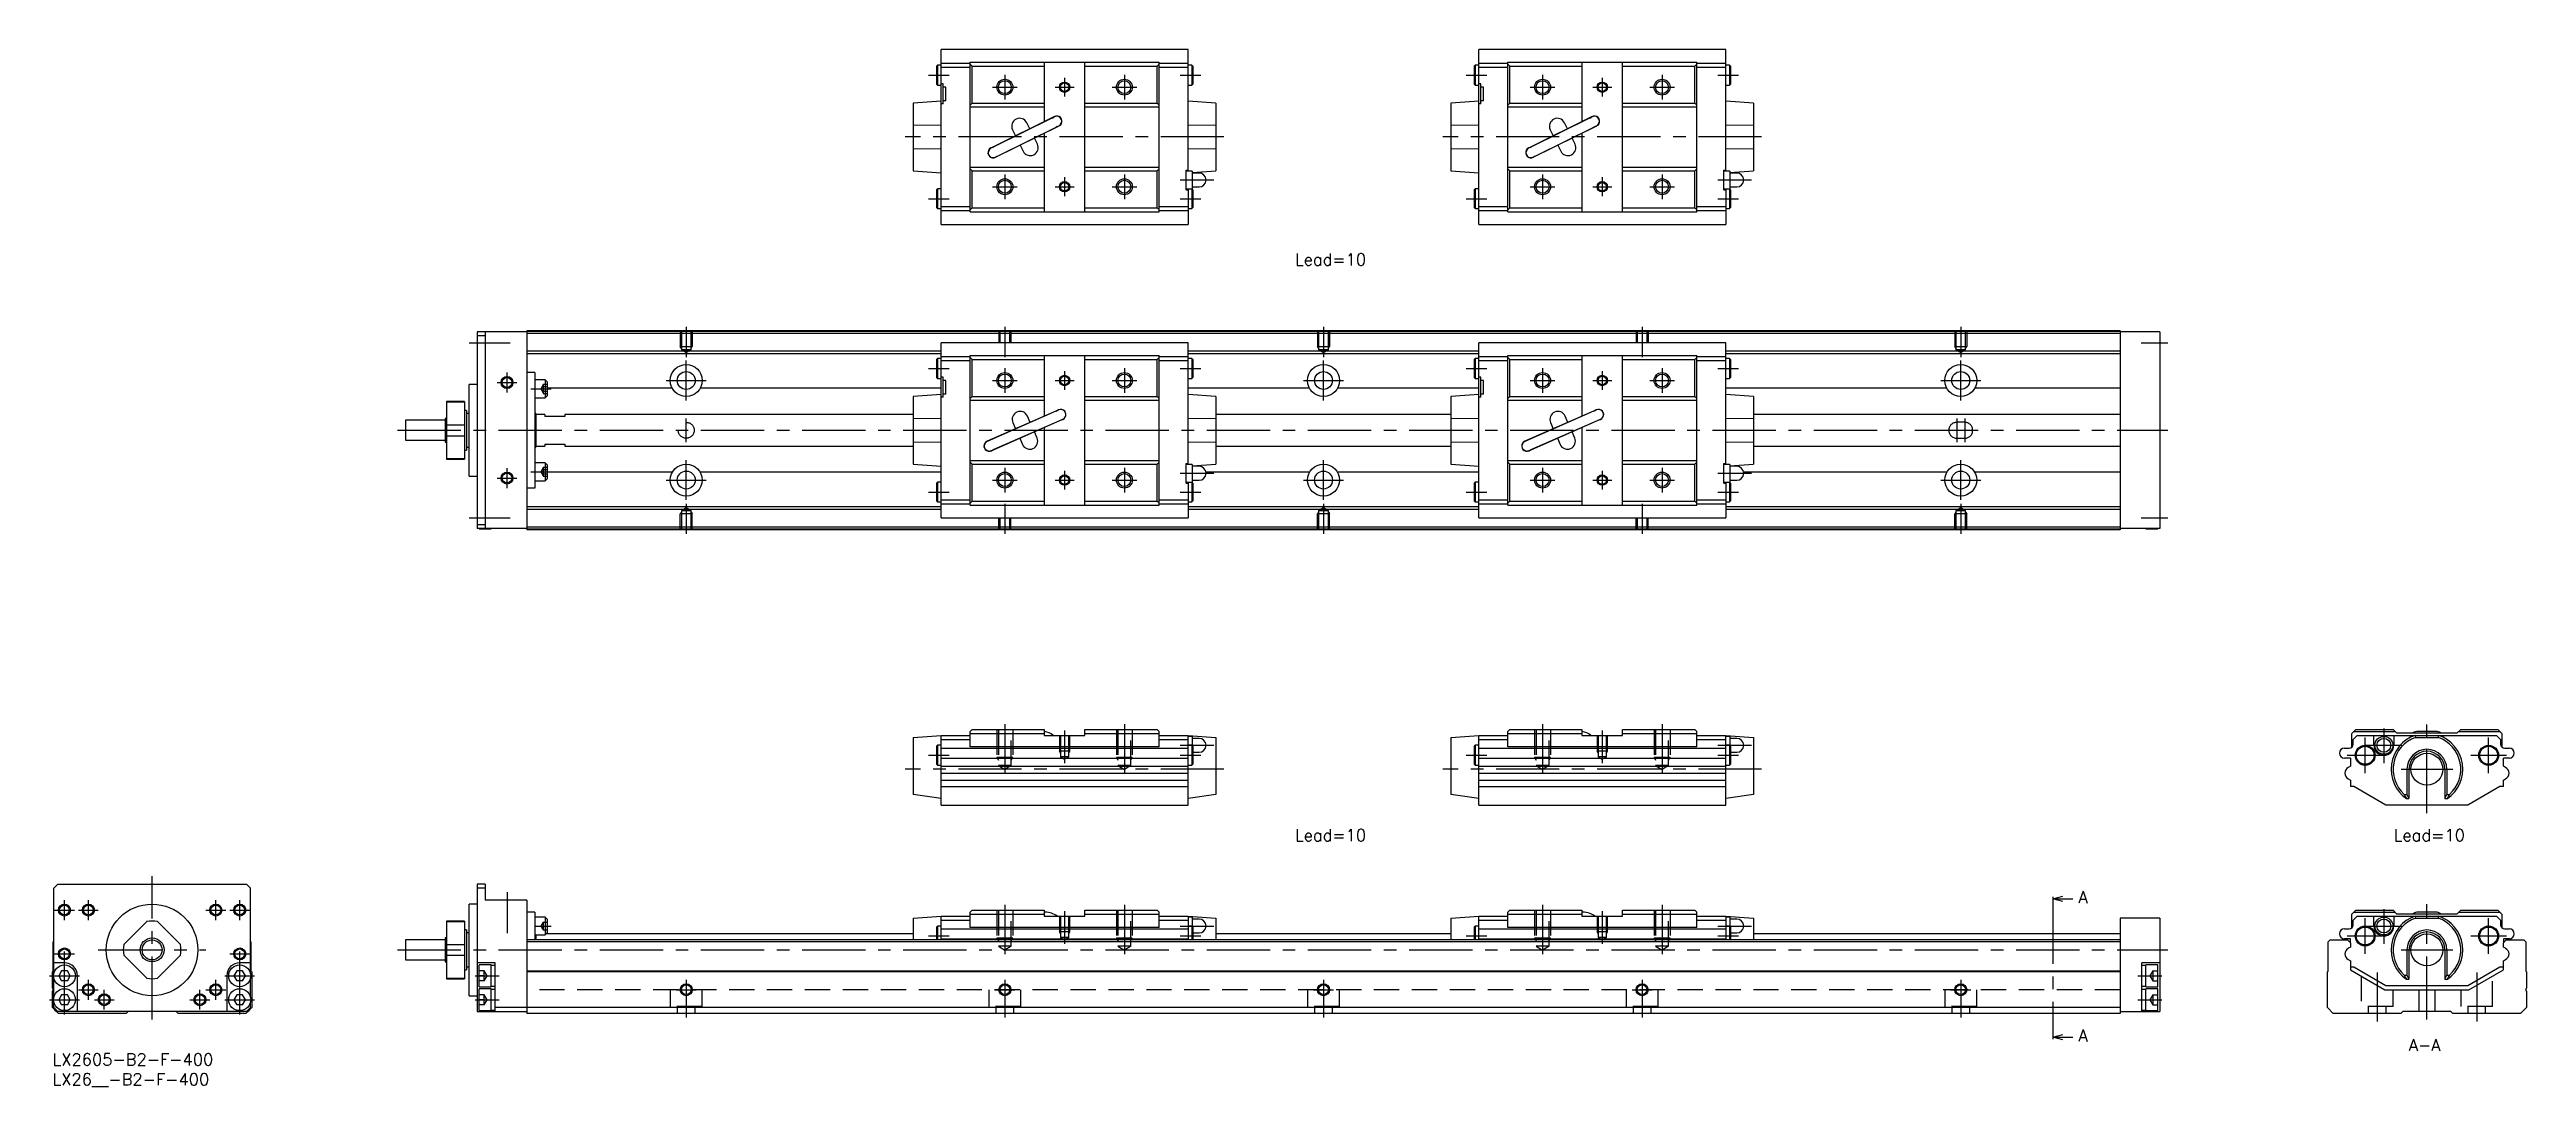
# Model space of a CAD drawing. Extents: x -1 to 621, y -8 to 252.
import ezdxf

# ---------------------------------------------------------------- set-up
doc = ezdxf.new("R2010")
doc.units = 0
doc.header["$LTSCALE"] = 0.5
doc.linetypes.add('CENTER', pattern=[50.8, 31.75, -6.35, 6.35, -6.35])
doc.linetypes.add('DASHED', pattern=[19.05, 12.7, -6.35])
for name, color, linetype in [('MSM_CENTER', 1, 'CENTER'), ('MSM_CONTINUOUS', 7, 'CONTINUOUS'), ('MSM_DASHED', 4, 'DASHED'), ('MSM_NARROW', 5, 'CONTINUOUS'), ('MSM_PART_NUMBER', 7, 'CONTINUOUS')]:
    doc.layers.add(name, color=color, linetype=linetype)
doc.styles.get("Standard").update_dxf_attribs({"font": 'txt.shx', "height": 1, "bigfont": 'bigfont.shx'})

msp = doc.modelspace()

# ---------------------------------------------------------------- texts
at = {"layer": 'MSM_PART_NUMBER'}
for s, p in [('Lead=10', (311.95, 197.84)), ('Lead=10', (311.95, 53.29)), ('Lead=10', (587.81, 53.29)), ('A', (508.65, 37.73)), ('A', (508.65, 3)), ('A-A', (591.59, 0.62))]:
    msp.add_text(s, height=3, dxfattribs=at).set_placement(p)

# ---------------------------------------------------------------- blocks, each defined once
blk = doc.blocks.new('*U2')
at = {"layer": 'MSM_PART_NUMBER'}
blk.add_text('LX2605-B2-F-400', height=3, dxfattribs=at).set_placement((0, -3))
blk = doc.blocks.new('*U3')
at = {"layer": 'MSM_PART_NUMBER'}
blk.add_text('LX26__-B2-F-400', height=3, dxfattribs=at).set_placement((0, -8))

# ---------------------------------------------------------------- linework, layer by layer
at = {"layer": 'MSM_CENTER'}
for p, q in [((219.91, 245.62), (225.11, 245.62)), ((236.01, 242.62), (242.21, 242.62)), ((239.11, 245.72), (239.11, 239.52)), ((251.74, 242.62), (256.47, 242.62)), ((254.11, 244.99), (254.11, 240.26)), ((266.01, 242.62), (272.21, 242.62)), ((269.11, 245.72), (269.11, 239.52)), ((283.11, 245.62), (288.31, 245.62)), ((354.91, 245.62), (360.11, 245.62)), ((371.01, 242.62), (377.21, 242.62)), ((374.11, 245.72), (374.11, 239.52)), ((386.74, 242.62), (391.47, 242.62)), ((389.11, 244.99), (389.11, 240.26)), ((401.01, 242.62), (407.21, 242.62)), ((404.11, 245.72), (404.11, 239.52)), ((418.11, 245.62), (423.31, 245.62)), ((294.11, 230.12), (214.11, 230.12)), ((429.11, 230.12), (349.11, 230.12)), ((239.11, 220.72), (239.11, 214.52)), ((254.11, 219.99), (254.11, 215.26)), ((269.11, 220.72), (269.11, 214.52)), ((283.11, 219.32), (291.61, 219.32)), ((374.11, 220.72), (374.11, 214.52)), ((389.11, 219.99), (389.11, 215.26)), ((404.11, 220.72), (404.11, 214.52)), ((418.11, 219.32), (426.61, 219.32)), ((219.91, 214.62), (225.11, 214.62)), ((236.01, 217.62), (242.21, 217.62)), ((251.74, 217.62), (256.47, 217.62)), ((266.01, 217.62), (272.21, 217.62)), ((283.11, 214.62), (288.31, 214.62)), ((354.91, 214.62), (360.11, 214.62)), ((371.01, 217.62), (377.21, 217.62)), ((386.74, 217.62), (391.47, 217.62)), ((401.01, 217.62), (407.21, 217.62)), ((418.11, 214.62), (423.31, 214.62)), ((159.11, 182.47), (159.11, 174.84)), ((239.11, 182.47), (239.11, 174.84)), ((319.11, 182.47), (319.11, 174.84)), ((399.11, 182.47), (399.11, 174.84)), ((479.11, 182.47), (479.11, 174.84)), ((104.61, 178.47), (114.91, 178.47)), ((524.41, 178.47), (531.11, 178.47)), ((111.61, 168.47), (116.61, 168.47)), ((114.11, 165.97), (114.11, 170.97)), ((154.11, 168.97), (164.11, 168.97)), ((159.11, 163.97), (159.11, 173.97)), ((219.91, 171.97), (225.11, 171.97)), ((236.01, 168.97), (242.21, 168.97)), ((239.11, 172.07), (239.11, 165.87)), ((251.74, 168.97), (256.47, 168.97)), ((254.11, 171.33), (254.11, 166.6)), ((266.01, 168.97), (272.21, 168.97)), ((269.11, 172.07), (269.11, 165.87)), ((283.11, 171.97), (288.31, 171.97)), ((314.11, 168.97), (324.11, 168.97)), ((319.11, 163.97), (319.11, 173.97)), ((354.91, 171.97), (360.11, 171.97)), ((371.01, 168.97), (377.21, 168.97)), ((374.11, 172.07), (374.11, 165.87)), ((386.74, 168.97), (391.47, 168.97)), ((389.11, 171.33), (389.11, 166.6)), ((401.01, 168.97), (407.21, 168.97)), ((404.11, 172.07), (404.11, 165.87)), ((418.11, 171.97), (423.31, 171.97)), ((474.11, 168.97), (484.11, 168.97)), ((479.11, 163.97), (479.11, 173.97)), ((120.11, 166.86), (125.21, 166.86)), ((86.61, 156.47), (531.11, 156.47)), ((159.11, 153.47), (159.11, 159.47)), ((478.11, 159.47), (478.11, 153.47)), ((480.11, 159.47), (480.11, 153.47)), ((111.61, 144.47), (116.61, 144.47)), ((114.11, 141.97), (114.11, 146.97)), ((120.11, 146.07), (125.21, 146.07)), ((154.11, 143.97), (164.11, 143.97)), ((159.11, 138.97), (159.11, 148.97)), ((236.01, 143.97), (242.21, 143.97)), ((239.11, 147.07), (239.11, 140.87)), ((251.74, 143.97), (256.47, 143.97)), ((254.11, 146.33), (254.11, 141.6)), ((266.01, 143.97), (272.21, 143.97)), ((269.11, 147.07), (269.11, 140.87)), ((283.11, 145.67), (291.61, 145.67)), ((314.11, 143.97), (324.11, 143.97)), ((319.11, 138.97), (319.11, 148.97)), ((371.01, 143.97), (377.21, 143.97)), ((374.11, 147.07), (374.11, 140.87)), ((386.74, 143.97), (391.47, 143.97)), ((389.11, 146.33), (389.11, 141.6)), ((401.01, 143.97), (407.21, 143.97)), ((404.11, 147.07), (404.11, 140.87)), ((418.11, 145.67), (426.61, 145.67)), ((474.11, 143.97), (484.11, 143.97)), ((479.11, 138.97), (479.11, 148.97)), ((159.11, 137.98), (159.11, 130.47)), ((219.91, 140.97), (225.11, 140.97)), ((239.11, 137.98), (239.11, 130.47)), ((283.11, 140.97), (288.31, 140.97)), ((319.11, 137.98), (319.11, 130.47)), ((354.91, 140.97), (360.11, 140.97)), ((399.11, 137.98), (399.11, 130.47)), ((418.11, 140.97), (423.31, 140.97)), ((479.11, 137.98), (479.11, 130.47)), ((104.61, 134.47), (114.91, 134.47)), ((524.41, 134.47), (531.11, 134.47)), ((239.11, 82.72), (239.11, 70.34)), ((254.11, 81.07), (254.11, 72.91)), ((269.11, 82.72), (269.11, 70.34)), ((374.11, 82.72), (374.11, 70.34)), ((389.11, 81.07), (389.11, 72.91)), ((404.11, 82.72), (404.11, 70.34)), ((585.35, 81.62), (585.35, 72.87)), ((596.15, 60.37), (596.15, 82.67)), ((219.91, 74.87), (225.11, 74.87)), ((283.11, 77.37), (291.61, 77.37)), ((283.11, 74.87), (288.31, 74.87)), ((354.91, 74.87), (360.11, 74.87)), ((418.11, 77.37), (426.61, 77.37)), ((418.11, 74.87), (423.31, 74.87)), ((576.15, 74.87), (585.15, 74.87)), ((580.65, 70.37), (580.65, 79.37)), ((580.85, 77.37), (589.85, 77.37)), ((607.15, 74.87), (616.15, 74.87)), ((611.65, 70.37), (611.65, 79.37)), ((294.11, 71.37), (214.11, 71.37)), ((429.11, 71.37), (349.11, 71.37)), ((589.65, 71.37), (602.65, 71.37)), ((25, 8.5), (25, 44.5)), ((3, 33.5), (3, 38.5)), ((9, 33.5), (9, 38.5)), ((41, 33.5), (41, 38.5)), ((47, 33.5), (47, 38.5)), ((114.11, 40.5), (114.11, 30.19)), ((239.11, 37.35), (239.11, 24.96)), ((269.11, 37.35), (269.11, 24.96)), ((374.11, 37.35), (374.11, 24.96)), ((404.11, 37.35), (404.11, 24.96)), ((502.24, 38.36), (502.24, 4.63)), ((596.15, 8.5), (596.15, 37.5)), ((0.5, 36), (5.5, 36)), ((6.5, 36), (11.5, 36)), ((38.5, 36), (43.5, 36)), ((44.5, 36), (49.5, 36)), ((121.11, 32), (125.21, 32)), ((254.11, 35.7), (254.11, 27.54)), ((283.11, 32), (291.61, 32)), ((389.11, 35.7), (389.11, 27.54)), ((418.11, 32), (426.61, 32)), ((580.65, 25), (580.65, 34)), ((580.85, 32), (589.85, 32)), ((585.35, 36.25), (585.35, 27.5)), ((611.65, 25), (611.65, 34)), ((0.5, 25), (5.5, 25)), ((3, 9.75), (3, 27.5)), ((11.5, 26), (38.5, 26)), ((44.5, 25), (49.5, 25)), ((47, 9.75), (47, 27.5)), ((86.61, 26), (531.11, 26)), ((219.91, 29.5), (225.11, 29.5)), ((283.11, 29.5), (288.31, 29.5)), ((354.91, 29.5), (360.11, 29.5)), ((418.11, 29.5), (423.31, 29.5)), ((576.15, 29.5), (585.15, 29.5)), ((589.65, 26), (602.65, 26)), ((607.15, 29.5), (616.15, 29.5)), ((-0.75, 19.5), (6.75, 19.5)), ((43.25, 19.5), (50.75, 19.5)), ((106.11, 19.5), (112.11, 19.5)), ((523.61, 19.5), (529.61, 19.5)), ((583.65, 20.29), (583.65, 8)), ((608.65, 20.29), (608.65, 8)), ((-0.75, 13.5), (6.75, 13.5)), ((6.5, 16), (11.5, 16)), ((9, 13.5), (9, 18.5)), ((10.5, 13.5), (15.5, 13.5)), ((13, 11), (13, 16)), ((34.5, 13.5), (39.5, 13.5)), ((37, 11), (37, 16)), ((38.5, 16), (43.5, 16)), ((41, 13.5), (41, 18.5)), ((43.25, 13.5), (50.75, 13.5)), ((106.11, 13.5), (112.11, 13.5)), ((156.57, 16), (161.64, 16)), ((159.11, 18.5), (159.11, 9)), ((236.57, 16), (241.64, 16)), ((239.11, 18.5), (239.11, 9)), ((316.57, 16), (321.64, 16)), ((319.11, 18.5), (319.11, 9)), ((396.57, 16), (401.64, 16)), ((399.11, 18.5), (399.11, 9)), ((476.53, 16), (481.68, 16)), ((479.11, 18.5), (479.11, 9)), ((523.61, 13.5), (529.61, 13.5))]:
    msp.add_line(p, q, dxfattribs=at)
at = {"layer": 'MSM_CONTINUOUS'}
for p, q in [((285.11, 252.07), (223.11, 252.07)), ((223.11, 208.17), (223.11, 252.07)), ((230.41, 211.32), (230.41, 248.92)), ((230.41, 248.92), (277.81, 248.92)), ((249.01, 248.92), (249.01, 233.97)), ((259.21, 211.32), (259.21, 248.92)), ((277.81, 211.32), (277.81, 248.92)), ((285.11, 221.57), (285.11, 252.07)), ((420.11, 252.07), (358.11, 252.07)), ((358.11, 208.17), (358.11, 252.07)), ((365.41, 211.32), (365.41, 248.92)), ((365.41, 248.92), (412.81, 248.92)), ((384.01, 248.92), (384.01, 233.97)), ((394.21, 211.32), (394.21, 248.92)), ((412.81, 211.32), (412.81, 248.92)), ((420.11, 221.57), (420.11, 252.07)), ((222.16, 248.12), (221.91, 247.87)), ((221.91, 247.87), (221.91, 243.37)), ((221.91, 243.37), (222.16, 243.12)), ((223.11, 248.12), (222.16, 248.12)), ((222.16, 248.12), (222.16, 243.12)), ((222.16, 243.12), (223.11, 243.12)), ((223.11, 248.62), (230.41, 248.62)), ((223.11, 247.62), (230.41, 247.62)), ((223.61, 243.42), (223.11, 243.42)), ((223.61, 238.42), (223.61, 243.42)), ((224.31, 242.62), (223.61, 242.62)), ((224.31, 239.22), (224.31, 242.62)), ((230.91, 247.92), (230.41, 248.42)), ((230.91, 238.62), (230.91, 247.92)), ((230.91, 247.92), (249.01, 247.92)), ((259.21, 247.92), (277.31, 247.92)), ((277.81, 248.42), (277.31, 247.92)), ((277.31, 238.62), (277.31, 247.92)), ((277.81, 248.62), (285.11, 248.62)), ((277.81, 247.62), (285.11, 247.62)), ((286.06, 248.12), (285.11, 248.12)), ((285.11, 243.12), (286.06, 243.12)), ((286.06, 248.12), (286.06, 243.12)), ((286.31, 247.87), (286.06, 248.12)), ((286.06, 243.12), (286.31, 243.37)), ((286.31, 247.87), (286.31, 243.37)), ((357.16, 248.12), (356.91, 247.87)), ((356.91, 247.87), (356.91, 243.37)), ((356.91, 243.37), (357.16, 243.12)), ((358.11, 248.12), (357.16, 248.12)), ((357.16, 248.12), (357.16, 243.12)), ((357.16, 243.12), (358.11, 243.12)), ((358.11, 248.62), (365.41, 248.62)), ((358.11, 247.62), (365.41, 247.62)), ((358.61, 243.42), (358.11, 243.42)), ((358.61, 238.42), (358.61, 243.42)), ((359.31, 242.62), (358.61, 242.62)), ((359.31, 239.22), (359.31, 242.62)), ((365.91, 247.92), (365.41, 248.42)), ((365.91, 238.62), (365.91, 247.92)), ((365.91, 247.92), (384.01, 247.92)), ((394.21, 247.92), (412.31, 247.92)), ((412.81, 248.42), (412.31, 247.92)), ((412.31, 238.62), (412.31, 247.92)), ((412.81, 248.62), (420.11, 248.62)), ((412.81, 247.62), (420.11, 247.62)), ((421.06, 248.12), (420.11, 248.12)), ((420.11, 243.12), (421.06, 243.12)), ((421.06, 248.12), (421.06, 243.12)), ((421.31, 247.87), (421.06, 248.12)), ((421.06, 243.12), (421.31, 243.37)), ((421.31, 247.87), (421.31, 243.37)), ((223.11, 239.12), (216.11, 238.62)), ((216.11, 238.62), (216.11, 221.62)), ((223.61, 238.42), (223.11, 238.42)), ((224.31, 239.22), (223.61, 239.22)), ((230.41, 238.12), (230.91, 238.62)), ((230.41, 237.72), (249.01, 237.72)), ((230.91, 238.62), (249.01, 238.62)), ((259.21, 238.62), (277.31, 238.62)), ((259.21, 237.72), (277.81, 237.72)), ((277.31, 238.62), (277.81, 238.12)), ((292.11, 238.62), (285.11, 239.12)), ((292.11, 238.62), (292.11, 221.62)), ((358.11, 239.12), (351.11, 238.62)), ((351.11, 238.62), (351.11, 221.62)), ((358.61, 238.42), (358.11, 238.42)), ((359.31, 239.22), (358.61, 239.22)), ((365.41, 238.12), (365.91, 238.62)), ((365.41, 237.72), (384.01, 237.72)), ((365.91, 238.62), (384.01, 238.62)), ((394.21, 238.62), (412.31, 238.62)), ((394.21, 237.72), (412.81, 237.72)), ((412.31, 238.62), (412.81, 238.12)), ((427.11, 238.62), (420.11, 239.12)), ((427.11, 238.62), (427.11, 221.62)), ((223.11, 233.08), (216.11, 232.99)), ((251.58, 235.24), (235.58, 227.34)), ((250.87, 234.83), (236.34, 227.65)), ((236.73, 225.01), (252.73, 232.91)), ((237.44, 225.41), (251.98, 232.59)), ((241.03, 231.93), (241.79, 230.4)), ((245.37, 232.17), (244.62, 233.7)), ((249.01, 231.07), (249.01, 211.32)), ((250.87, 234.83), (251.2, 234.96)), ((251.6, 235.19), (251.29, 235.04)), ((252.28, 232.78), (251.98, 232.59)), ((252.39, 232.79), (252.71, 232.95)), ((292.11, 232.99), (285.11, 233.08)), ((358.11, 233.08), (351.11, 232.99)), ((386.58, 235.24), (370.58, 227.34)), ((385.87, 234.83), (371.34, 227.65)), ((371.73, 225.01), (387.73, 232.91)), ((372.44, 225.41), (386.98, 232.59)), ((376.03, 231.93), (376.79, 230.4)), ((380.37, 232.17), (379.62, 233.7)), ((384.01, 231.07), (384.01, 211.32)), ((385.87, 234.83), (386.2, 234.96)), ((386.6, 235.19), (386.29, 235.04)), ((387.28, 232.78), (386.98, 232.59)), ((387.39, 232.79), (387.71, 232.95)), ((427.11, 232.99), (420.11, 233.08)), ((216.11, 227.25), (223.11, 227.16)), ((235.92, 227.45), (235.6, 227.29)), ((236.03, 227.47), (236.34, 227.65)), ((236.71, 225.05), (237.02, 225.2)), ((237.11, 225.29), (237.44, 225.41)), ((242.94, 228.07), (243.69, 226.55)), ((247.28, 228.32), (246.52, 229.84)), ((285.11, 227.16), (292.11, 227.25)), ((351.11, 227.25), (358.11, 227.16)), ((370.92, 227.45), (370.6, 227.29)), ((371.03, 227.47), (371.34, 227.65)), ((371.71, 225.05), (372.02, 225.2)), ((372.11, 225.29), (372.44, 225.41)), ((377.94, 228.07), (378.69, 226.55)), ((382.28, 228.32), (381.52, 229.84)), ((420.11, 227.16), (427.11, 227.25)), ((216.11, 221.62), (223.11, 221.12)), ((230.41, 222.52), (249.01, 222.52)), ((230.91, 221.62), (230.41, 222.12)), ((230.91, 221.62), (249.01, 221.62)), ((230.91, 212.32), (230.91, 221.62)), ((259.21, 222.52), (277.81, 222.52)), ((259.21, 221.62), (277.31, 221.62)), ((277.81, 222.12), (277.31, 221.62)), ((277.31, 212.32), (277.31, 221.62)), ((284.61, 221.82), (285.11, 221.82)), ((284.61, 216.82), (284.61, 221.82)), ((286.11, 221.57), (284.61, 221.57)), ((286.11, 221.19), (292.11, 221.62)), ((286.11, 221.57), (286.11, 217.07)), ((287.86, 221.07), (286.11, 221.07)), ((351.11, 221.62), (358.11, 221.12)), ((365.41, 222.52), (384.01, 222.52)), ((365.91, 221.62), (365.41, 222.12)), ((365.91, 221.62), (384.01, 221.62)), ((365.91, 212.32), (365.91, 221.62)), ((394.21, 222.52), (412.81, 222.52)), ((394.21, 221.62), (412.31, 221.62)), ((412.81, 222.12), (412.31, 221.62)), ((412.31, 212.32), (412.31, 221.62)), ((419.61, 221.82), (420.11, 221.82)), ((419.61, 216.82), (419.61, 221.82)), ((421.11, 221.57), (419.61, 221.57)), ((421.11, 221.19), (427.11, 221.62)), ((421.11, 221.57), (421.11, 217.07)), ((422.86, 221.07), (421.11, 221.07)), ((222.16, 217.12), (221.91, 216.87)), ((221.91, 216.87), (221.91, 212.37)), ((221.91, 212.37), (222.16, 212.12)), ((222.16, 217.12), (222.16, 212.12)), ((223.11, 217.12), (222.16, 217.12)), ((222.16, 212.12), (223.11, 212.12)), ((223.11, 212.62), (230.41, 212.62)), ((223.11, 211.62), (230.41, 211.62)), ((230.41, 211.82), (230.91, 212.32)), ((230.91, 212.32), (249.01, 212.32)), ((259.21, 212.32), (277.31, 212.32)), ((277.31, 212.32), (277.81, 211.82)), ((277.81, 212.62), (285.11, 212.62)), ((277.81, 211.62), (285.11, 211.62)), ((284.61, 217.07), (286.11, 217.07)), ((284.61, 216.82), (285.11, 216.82)), ((285.11, 217.07), (285.11, 208.17)), ((285.11, 212.12), (286.06, 212.12)), ((286.06, 217.07), (286.06, 212.12)), ((286.06, 212.12), (286.31, 212.37)), ((286.11, 217.57), (287.86, 217.57)), ((286.31, 216.87), (286.11, 217.07)), ((286.31, 216.87), (286.31, 212.37)), ((357.16, 217.12), (356.91, 216.87)), ((356.91, 216.87), (356.91, 212.37)), ((356.91, 212.37), (357.16, 212.12)), ((357.16, 217.12), (357.16, 212.12)), ((358.11, 217.12), (357.16, 217.12)), ((357.16, 212.12), (358.11, 212.12)), ((358.11, 212.62), (365.41, 212.62)), ((358.11, 211.62), (365.41, 211.62)), ((365.41, 211.82), (365.91, 212.32)), ((365.91, 212.32), (384.01, 212.32)), ((394.21, 212.32), (412.31, 212.32)), ((412.31, 212.32), (412.81, 211.82)), ((412.81, 212.62), (420.11, 212.62)), ((412.81, 211.62), (420.11, 211.62)), ((419.61, 217.07), (421.11, 217.07)), ((419.61, 216.82), (420.11, 216.82)), ((420.11, 217.07), (420.11, 208.17)), ((420.11, 212.12), (421.06, 212.12)), ((421.06, 217.07), (421.06, 212.12)), ((421.06, 212.12), (421.31, 212.37)), ((421.11, 217.57), (422.86, 217.57)), ((421.31, 216.87), (421.11, 217.07)), ((421.31, 216.87), (421.31, 212.37)), ((223.11, 208.17), (285.11, 208.17)), ((230.41, 211.32), (277.81, 211.32)), ((358.11, 208.17), (420.11, 208.17)), ((365.41, 211.32), (412.81, 211.32)), ((119.11, 181.17), (106.61, 181.17)), ((106.61, 181.17), (106.61, 131.77)), ((107.11, 181.17), (107.11, 181.22)), ((110.11, 181.22), (107.11, 181.22)), ((108.61, 181.17), (108.61, 131.77)), ((110.11, 181.17), (110.11, 181.22)), ((119.11, 181.47), (119.11, 131.47)), ((519.11, 181.47), (119.11, 181.47)), ((519.11, 181.27), (119.11, 181.27)), ((519.11, 180.77), (119.11, 180.77)), ((519.11, 181.47), (519.11, 131.47)), ((529.11, 181.17), (519.11, 181.17)), ((525.61, 181.17), (525.61, 181.22)), ((528.61, 181.22), (525.61, 181.22)), ((528.61, 181.17), (528.61, 181.22)), ((529.11, 181.17), (529.11, 131.77)), ((108.61, 180.17), (106.61, 180.17)), ((223.11, 176.37), (119.11, 176.37)), ((223.11, 175.67), (119.11, 175.67)), ((222.16, 174.47), (221.91, 174.22)), ((221.91, 174.22), (221.91, 169.72)), ((223.11, 174.47), (222.16, 174.47)), ((222.16, 174.47), (222.16, 169.47)), ((285.11, 178.42), (223.11, 178.42)), ((223.11, 134.52), (223.11, 178.42)), ((223.11, 174.97), (230.41, 174.97)), ((230.41, 137.67), (230.41, 175.27)), ((230.41, 175.27), (277.81, 175.27)), ((230.91, 174.27), (230.41, 174.77)), ((230.91, 164.97), (230.91, 174.27)), ((230.91, 174.27), (249.01, 174.27)), ((249.01, 175.27), (249.01, 160.01)), ((259.21, 137.67), (259.21, 175.27)), ((259.21, 174.27), (277.31, 174.27)), ((277.81, 174.77), (277.31, 174.27)), ((277.31, 164.97), (277.31, 174.27)), ((277.81, 137.67), (277.81, 175.27)), ((277.81, 174.97), (285.11, 174.97)), ((285.11, 147.92), (285.11, 178.42)), ((358.11, 176.37), (285.11, 176.37)), ((358.11, 175.67), (285.11, 175.67)), ((286.06, 174.47), (285.11, 174.47)), ((286.06, 174.47), (286.06, 169.47)), ((286.31, 174.22), (286.06, 174.47)), ((286.31, 174.22), (286.31, 169.72)), ((357.16, 174.47), (356.91, 174.22)), ((356.91, 174.22), (356.91, 169.72)), ((358.11, 174.47), (357.16, 174.47)), ((357.16, 174.47), (357.16, 169.47)), ((420.11, 178.42), (358.11, 178.42)), ((358.11, 134.52), (358.11, 178.42)), ((358.11, 174.97), (365.41, 174.97)), ((365.41, 137.67), (365.41, 175.27)), ((365.41, 175.27), (412.81, 175.27)), ((365.91, 174.27), (365.41, 174.77)), ((365.91, 164.97), (365.91, 174.27)), ((365.91, 174.27), (384.01, 174.27)), ((384.01, 175.27), (384.01, 160.01)), ((394.21, 137.67), (394.21, 175.27)), ((394.21, 174.27), (412.31, 174.27)), ((412.81, 174.77), (412.31, 174.27)), ((412.31, 164.97), (412.31, 174.27)), ((412.81, 137.67), (412.81, 175.27)), ((412.81, 174.97), (420.11, 174.97)), ((420.11, 147.92), (420.11, 178.42)), ((519.11, 176.37), (420.11, 176.37)), ((519.11, 175.67), (420.11, 175.67)), ((421.06, 174.47), (420.11, 174.47)), ((421.06, 174.47), (421.06, 169.47)), ((421.31, 174.22), (421.06, 174.47)), ((421.31, 174.22), (421.31, 169.72)), ((106.61, 167.97), (104.61, 167.97)), ((104.61, 144.97), (104.61, 167.97)), ((121.11, 170.97), (119.11, 170.97)), ((121.11, 170.97), (121.11, 141.97)), ((123.71, 169.11), (121.11, 169.11)), ((123.71, 169.11), (123.71, 164.61)), ((124.21, 168.61), (123.71, 169.11)), ((124.21, 168.61), (124.21, 165.11)), ((221.91, 169.72), (222.16, 169.47)), ((222.16, 169.47), (223.11, 169.47)), ((223.11, 173.97), (230.41, 173.97)), ((223.61, 169.77), (223.11, 169.77)), ((223.61, 164.77), (223.61, 169.77)), ((224.31, 168.97), (223.61, 168.97)), ((224.31, 165.57), (224.31, 168.97)), ((277.81, 173.97), (285.11, 173.97)), ((285.11, 169.47), (286.06, 169.47)), ((286.06, 169.47), (286.31, 169.72)), ((356.91, 169.72), (357.16, 169.47)), ((357.16, 169.47), (358.11, 169.47)), ((358.11, 173.97), (365.41, 173.97)), ((358.61, 169.77), (358.11, 169.77)), ((358.61, 164.77), (358.61, 169.77)), ((359.31, 168.97), (358.61, 168.97)), ((359.31, 165.57), (359.31, 168.97)), ((412.81, 173.97), (420.11, 173.97)), ((420.11, 169.47), (421.06, 169.47)), ((421.06, 169.47), (421.31, 169.72)), ((103.41, 163.72), (98.91, 163.72)), ((98.91, 163.72), (98.91, 149.22)), ((98.91, 163.59), (103.41, 163.59)), ((103.41, 163.72), (103.41, 149.22)), ((121.11, 164.61), (123.71, 164.61)), ((123.71, 164.61), (124.21, 165.11)), ((155.62, 167.01), (124.21, 167.01)), ((223.11, 167.01), (162.59, 167.01)), ((223.11, 165.47), (216.11, 164.97)), ((216.11, 164.97), (216.11, 147.97)), ((223.61, 164.77), (223.11, 164.77)), ((224.31, 165.57), (223.61, 165.57)), ((230.41, 164.47), (230.91, 164.97)), ((230.41, 164.07), (249.01, 164.07)), ((230.91, 164.97), (249.01, 164.97)), ((259.21, 164.97), (277.31, 164.97)), ((259.21, 164.07), (277.81, 164.07)), ((277.31, 164.97), (277.81, 164.47)), ((315.62, 167.01), (285.11, 167.01)), ((292.11, 164.97), (285.11, 165.47)), ((292.11, 164.97), (292.11, 147.97)), ((358.11, 167.01), (322.59, 167.01)), ((358.11, 165.47), (351.11, 164.97)), ((351.11, 164.97), (351.11, 147.97)), ((358.61, 164.77), (358.11, 164.77)), ((359.31, 165.57), (358.61, 165.57)), ((365.41, 164.47), (365.91, 164.97)), ((365.41, 164.07), (384.01, 164.07)), ((365.91, 164.97), (384.01, 164.97)), ((394.21, 164.97), (412.31, 164.97)), ((394.21, 164.07), (412.81, 164.07)), ((412.31, 164.97), (412.81, 164.47)), ((475.62, 167.01), (420.11, 167.01)), ((427.11, 164.97), (420.11, 165.47)), ((427.11, 164.97), (427.11, 147.97)), ((519.11, 167.01), (482.59, 167.01)), ((88.61, 158.97), (88.61, 153.97)), ((98.61, 158.97), (88.61, 158.97)), ((98.61, 159.47), (98.61, 153.47)), ((98.91, 159.47), (98.61, 159.47)), ((98.91, 157.83), (103.41, 157.83)), ((103.91, 161.47), (103.41, 161.47)), ((103.91, 161.47), (103.91, 151.47)), ((104.61, 160.72), (103.91, 160.72)), ((121.31, 160.72), (121.11, 160.72)), ((121.31, 160.72), (121.31, 152.22)), ((123.61, 160.47), (121.31, 160.47)), ((123.61, 160.47), (123.61, 159.97)), ((128.61, 159.97), (123.61, 159.97)), ((128.61, 160.47), (128.61, 159.97)), ((216.11, 160.47), (128.61, 160.47)), ((223.11, 159.42), (216.11, 159.34)), ((252.63, 161.61), (234.63, 153.71)), ((251.9, 161.23), (235.4, 153.99)), ((235.68, 151.33), (253.68, 159.23)), ((236.41, 151.7), (252.91, 158.94)), ((241.12, 158.41), (241.8, 156.85)), ((245.46, 158.46), (244.78, 160.02)), ((247.19, 154.52), (246.51, 156.08)), ((249.01, 157.17), (249.01, 137.67)), ((252.65, 161.56), (252.33, 161.42)), ((253.33, 159.13), (253.66, 159.27)), ((292.11, 159.34), (285.11, 159.42)), ((351.11, 160.47), (292.11, 160.47)), ((358.11, 159.42), (351.11, 159.34)), ((387.63, 161.61), (369.63, 153.71)), ((386.9, 161.23), (370.4, 153.99)), ((370.68, 151.33), (388.68, 159.23)), ((371.41, 151.7), (387.91, 158.94)), ((376.12, 158.41), (376.8, 156.85)), ((380.46, 158.46), (379.78, 160.02)), ((382.19, 154.52), (381.51, 156.08)), ((384.01, 157.17), (384.01, 137.67)), ((387.65, 161.56), (387.33, 161.42)), ((388.33, 159.13), (388.66, 159.27)), ((427.11, 159.34), (420.11, 159.42)), ((519.11, 160.47), (427.11, 160.47)), ((88.61, 153.97), (98.61, 153.97)), ((98.61, 153.47), (98.91, 153.47)), ((98.91, 155.1), (103.41, 155.1)), ((98.91, 149.35), (103.41, 149.35)), ((103.41, 151.47), (103.91, 151.47)), ((103.91, 152.22), (104.61, 152.22)), ((121.11, 152.22), (121.31, 152.22)), ((121.31, 152.47), (123.61, 152.47)), ((123.61, 152.97), (128.61, 152.97)), ((123.61, 152.97), (123.61, 152.47)), ((128.61, 152.97), (128.61, 152.47)), ((128.61, 152.47), (216.11, 152.47)), ((216.11, 153.59), (223.11, 153.51)), ((234.98, 153.8), (234.65, 153.66)), ((235.66, 151.37), (235.98, 151.51)), ((242.85, 154.47), (243.53, 152.92)), ((285.11, 153.51), (292.11, 153.59)), ((292.11, 152.47), (351.11, 152.47)), ((351.11, 153.59), (358.11, 153.51)), ((369.98, 153.8), (369.65, 153.66)), ((370.66, 151.37), (370.98, 151.51)), ((377.85, 154.47), (378.53, 152.92)), ((420.11, 153.51), (427.11, 153.59)), ((427.11, 152.47), (519.11, 152.47)), ((98.91, 149.22), (103.41, 149.22)), ((104.61, 144.97), (106.61, 144.97)), ((123.71, 148.32), (121.11, 148.32)), ((121.11, 143.82), (123.71, 143.82)), ((123.71, 148.32), (123.71, 143.82)), ((124.21, 147.82), (123.71, 148.32)), ((123.71, 143.82), (124.21, 144.32)), ((124.21, 147.82), (124.21, 144.32)), ((155.62, 145.93), (124.21, 145.93)), ((223.11, 145.93), (162.59, 145.93)), ((216.11, 147.97), (223.11, 147.47)), ((222.16, 143.47), (221.91, 143.22)), ((221.91, 143.22), (221.91, 138.72)), ((222.16, 143.47), (222.16, 138.47)), ((223.11, 143.47), (222.16, 143.47)), ((230.41, 148.87), (249.01, 148.87)), ((230.91, 147.97), (230.41, 148.47)), ((230.91, 147.97), (249.01, 147.97)), ((230.91, 138.67), (230.91, 147.97)), ((259.21, 148.87), (277.81, 148.87)), ((259.21, 147.97), (277.31, 147.97)), ((277.81, 148.47), (277.31, 147.97)), ((277.31, 138.67), (277.31, 147.97)), ((284.61, 148.17), (285.11, 148.17)), ((284.61, 143.17), (284.61, 148.17)), ((286.11, 147.92), (284.61, 147.92)), ((284.61, 143.42), (286.11, 143.42)), ((284.61, 143.17), (285.11, 143.17)), ((285.11, 143.42), (285.11, 134.52)), ((286.06, 143.42), (286.06, 138.47)), ((286.11, 147.54), (292.11, 147.97)), ((286.11, 147.92), (286.11, 143.42)), ((287.86, 147.42), (286.11, 147.42)), ((286.11, 143.92), (287.86, 143.92)), ((286.31, 143.22), (286.11, 143.42)), ((286.31, 143.22), (286.31, 138.72)), ((315.62, 145.93), (289.59, 145.93)), ((358.11, 145.93), (322.59, 145.93)), ((351.11, 147.97), (358.11, 147.47)), ((357.16, 143.47), (356.91, 143.22)), ((356.91, 143.22), (356.91, 138.72)), ((357.16, 143.47), (357.16, 138.47)), ((358.11, 143.47), (357.16, 143.47)), ((365.41, 148.87), (384.01, 148.87)), ((365.91, 147.97), (365.41, 148.47)), ((365.91, 147.97), (384.01, 147.97)), ((365.91, 138.67), (365.91, 147.97)), ((394.21, 148.87), (412.81, 148.87)), ((394.21, 147.97), (412.31, 147.97)), ((412.81, 148.47), (412.31, 147.97)), ((412.31, 138.67), (412.31, 147.97)), ((419.61, 148.17), (420.11, 148.17)), ((419.61, 143.17), (419.61, 148.17)), ((421.11, 147.92), (419.61, 147.92)), ((419.61, 143.42), (421.11, 143.42)), ((419.61, 143.17), (420.11, 143.17)), ((420.11, 143.42), (420.11, 134.52)), ((421.06, 143.42), (421.06, 138.47)), ((421.11, 147.54), (427.11, 147.97)), ((421.11, 147.92), (421.11, 143.42)), ((422.86, 147.42), (421.11, 147.42)), ((421.11, 143.92), (422.86, 143.92)), ((421.31, 143.22), (421.11, 143.42)), ((421.31, 143.22), (421.31, 138.72)), ((475.62, 145.93), (424.59, 145.93)), ((519.11, 145.93), (482.59, 145.93)), ((121.11, 141.97), (119.11, 141.97)), ((223.11, 137.27), (119.11, 137.27)), ((221.91, 138.72), (222.16, 138.47)), ((222.16, 138.47), (223.11, 138.47)), ((223.11, 138.97), (230.41, 138.97)), ((223.11, 137.97), (230.41, 137.97)), ((230.41, 138.17), (230.91, 138.67)), ((230.41, 137.67), (277.81, 137.67)), ((230.91, 138.67), (249.01, 138.67)), ((259.21, 138.67), (277.31, 138.67)), ((277.31, 138.67), (277.81, 138.17)), ((277.81, 138.97), (285.11, 138.97)), ((277.81, 137.97), (285.11, 137.97)), ((285.11, 138.47), (286.06, 138.47)), ((358.11, 137.27), (285.11, 137.27)), ((286.06, 138.47), (286.31, 138.72)), ((356.91, 138.72), (357.16, 138.47)), ((357.16, 138.47), (358.11, 138.47)), ((358.11, 138.97), (365.41, 138.97)), ((358.11, 137.97), (365.41, 137.97)), ((365.41, 138.17), (365.91, 138.67)), ((365.41, 137.67), (412.81, 137.67)), ((365.91, 138.67), (384.01, 138.67)), ((394.21, 138.67), (412.31, 138.67)), ((412.31, 138.67), (412.81, 138.17)), ((412.81, 138.97), (420.11, 138.97)), ((412.81, 137.97), (420.11, 137.97)), ((420.11, 138.47), (421.06, 138.47)), ((519.11, 137.27), (420.11, 137.27)), ((421.06, 138.47), (421.31, 138.72)), ((108.61, 132.77), (106.61, 132.77)), ((119.11, 131.77), (106.61, 131.77)), ((107.11, 131.72), (107.11, 131.77)), ((107.11, 131.72), (110.11, 131.72)), ((110.11, 131.72), (110.11, 131.77)), ((223.11, 136.57), (119.11, 136.57)), ((519.11, 132.17), (119.11, 132.17)), ((519.11, 131.67), (119.11, 131.67)), ((519.11, 131.47), (119.11, 131.47)), ((223.11, 134.52), (285.11, 134.52)), ((358.11, 136.57), (285.11, 136.57)), ((358.11, 134.52), (420.11, 134.52)), ((519.11, 136.57), (420.11, 136.57)), ((529.11, 131.77), (519.11, 131.77)), ((525.61, 131.72), (528.61, 131.72)), ((528.61, 131.72), (528.61, 131.77)), ((230.41, 80.87), (230.91, 81.37)), ((230.41, 76.96), (230.41, 80.87)), ((230.91, 81.37), (249.01, 81.37)), ((249.01, 81.37), (249.01, 79.87)), ((259.21, 79.87), (259.21, 81.37)), ((259.21, 81.37), (277.31, 81.37)), ((277.31, 81.37), (277.81, 80.87)), ((277.81, 76.96), (277.81, 80.87)), ((365.41, 80.87), (365.91, 81.37)), ((365.41, 76.96), (365.41, 80.87)), ((365.91, 81.37), (384.01, 81.37)), ((384.01, 81.37), (384.01, 79.87)), ((394.21, 79.87), (394.21, 81.37)), ((394.21, 81.37), (412.31, 81.37)), ((412.31, 81.37), (412.81, 80.87)), ((412.81, 76.96), (412.81, 80.87)), ((578.34, 81.37), (577.34, 80.37)), ((577.84, 80.87), (588.15, 80.87)), ((578.34, 81.37), (587.65, 81.37)), ((588.55, 80.47), (587.65, 81.37)), ((593.9, 80.87), (593.83, 80.87)), ((598.39, 80.87), (593.9, 80.87)), ((604.65, 81.37), (603.75, 80.47)), ((604.15, 80.87), (614.44, 80.87)), ((604.65, 81.37), (613.94, 81.37)), ((614.94, 80.37), (613.94, 81.37)), ((216.11, 79.37), (223.11, 79.87)), ((216.11, 79.37), (216.11, 65.05)), ((222.16, 77.37), (221.91, 77.12)), ((221.91, 77.12), (221.91, 72.62)), ((223.11, 77.37), (222.16, 77.37)), ((222.16, 77.37), (222.16, 72.37)), ((223.11, 79.87), (230.41, 79.87)), ((223.11, 62.37), (223.11, 79.87)), ((223.11, 78.87), (230.41, 78.87)), ((223.11, 76.67), (285.11, 76.67)), ((230.41, 80.37), (249.01, 80.37)), ((277.81, 76.96), (230.41, 76.96)), ((249.01, 79.87), (259.21, 79.87)), ((259.21, 80.37), (277.81, 80.37)), ((277.81, 79.87), (285.11, 79.87)), ((277.81, 78.87), (285.11, 78.87)), ((285.11, 79.87), (292.11, 79.37)), ((285.11, 62.37), (285.11, 79.87)), ((286.11, 79.62), (285.11, 79.62)), ((286.06, 77.37), (285.11, 77.37)), ((286.31, 77.12), (286.06, 77.37)), ((286.06, 77.37), (286.06, 72.37)), ((286.11, 79.62), (286.11, 77.32)), ((287.86, 79.12), (286.11, 79.12)), ((286.31, 77.12), (286.31, 72.62)), ((286.31, 75.62), (287.86, 75.62)), ((292.11, 79.37), (292.11, 65.05)), ((351.11, 79.37), (358.11, 79.87)), ((351.11, 79.37), (351.11, 65.05)), ((357.16, 77.37), (356.91, 77.12)), ((356.91, 77.12), (356.91, 72.62)), ((358.11, 77.37), (357.16, 77.37)), ((357.16, 77.37), (357.16, 72.37)), ((358.11, 79.87), (365.41, 79.87)), ((358.11, 62.37), (358.11, 79.87)), ((358.11, 78.87), (365.41, 78.87)), ((358.11, 76.67), (420.11, 76.67)), ((365.41, 80.37), (384.01, 80.37)), ((412.81, 76.96), (365.41, 76.96)), ((384.01, 79.87), (394.21, 79.87)), ((394.21, 80.37), (412.81, 80.37)), ((412.81, 79.87), (420.11, 79.87)), ((412.81, 78.87), (420.11, 78.87)), ((420.11, 79.87), (427.11, 79.37)), ((420.11, 62.37), (420.11, 79.87)), ((421.11, 79.62), (420.11, 79.62)), ((421.06, 77.37), (420.11, 77.37)), ((421.31, 77.12), (421.06, 77.37)), ((421.06, 77.37), (421.06, 72.37)), ((421.11, 79.62), (421.11, 77.32)), ((422.86, 79.12), (421.11, 79.12)), ((421.31, 77.12), (421.31, 72.62)), ((421.31, 75.62), (422.86, 75.62)), ((427.11, 79.37), (427.11, 65.05)), ((575.45, 76.67), (576.65, 76.67)), ((577.34, 76.96), (577.34, 80.37)), ((577.65, 78.87), (578.65, 79.87)), ((577.65, 77.67), (577.65, 78.87)), ((578.65, 79.87), (613.65, 79.87)), ((582.85, 77.37), (582.85, 79.87)), ((587.85, 79.87), (587.85, 77.37)), ((588.55, 80.47), (603.75, 80.47)), ((593.19, 79.87), (593.27, 79.37)), ((593.27, 79.37), (599.02, 79.37)), ((599.02, 79.37), (599.1, 79.87)), ((613.65, 79.87), (614.65, 78.87)), ((614.65, 78.87), (614.65, 77.67)), ((614.94, 80.37), (614.94, 76.96)), ((615.65, 76.67), (616.85, 76.67)), ((221.91, 72.62), (222.16, 72.37)), ((222.16, 72.37), (223.11, 72.37)), ((223.11, 74.17), (285.11, 74.17)), ((223.11, 72.1), (285.11, 72.1)), ((223.11, 70.37), (285.11, 70.37)), ((223.11, 68.65), (285.11, 68.65)), ((285.11, 72.37), (286.06, 72.37)), ((286.06, 72.37), (286.31, 72.62)), ((356.91, 72.62), (357.16, 72.37)), ((357.16, 72.37), (358.11, 72.37)), ((358.11, 74.17), (420.11, 74.17)), ((358.11, 72.1), (420.11, 72.1)), ((358.11, 70.37), (420.11, 70.37)), ((358.11, 68.65), (420.11, 68.65)), ((420.11, 72.37), (421.06, 72.37)), ((421.06, 72.37), (421.31, 72.62)), ((576.95, 74.17), (575.45, 74.17)), ((576.95, 72.1), (576.39, 71.77)), ((576.39, 68.97), (576.95, 68.65)), ((576.95, 74.17), (576.95, 72.1)), ((576.95, 68.65), (576.95, 67.04)), ((591.15, 71.37), (591.15, 65.05)), ((591.65, 71.37), (591.65, 63.99)), ((600.65, 71.37), (600.65, 63.99)), ((601.15, 71.37), (601.15, 65.05)), ((616.85, 74.17), (615.35, 74.17)), ((615.35, 72.1), (615.35, 74.17)), ((615.91, 71.77), (615.35, 72.1)), ((615.35, 68.65), (615.91, 68.97)), ((615.35, 67.04), (615.35, 68.65)), ((223.11, 63.99), (216.11, 65.05)), ((223.11, 67.04), (285.11, 67.04)), ((223.11, 62.37), (285.11, 62.37)), ((292.11, 65.05), (285.11, 63.99)), ((358.11, 63.99), (351.11, 65.05)), ((358.11, 67.04), (420.11, 67.04)), ((358.11, 62.37), (420.11, 62.37)), ((427.11, 65.05), (420.11, 63.99)), ((577.8, 67.04), (576.95, 67.04)), ((585.87, 62.37), (577.8, 67.04)), ((606.42, 62.37), (585.87, 62.37)), ((590.46, 65.05), (591.15, 65.05)), ((590.99, 63.99), (591.65, 63.99)), ((591.15, 65.05), (591.65, 63.99)), ((600.65, 63.99), (601.15, 65.05)), ((600.65, 63.99), (601.3, 63.99)), ((601.15, 65.05), (601.83, 65.05)), ((614.5, 67.04), (606.42, 62.37)), ((615.35, 67.04), (614.5, 67.04)), ((0.3, 41.5), (1.3, 42.5)), ((0.3, 20.02), (0.3, 41.5)), ((1.3, 42.5), (48.7, 42.5)), ((48.7, 42.5), (49.7, 41.5)), ((49.7, 20.02), (49.7, 41.5)), ((106.61, 37.5), (104.61, 37.5)), ((104.61, 14.5), (104.61, 37.5)), ((108.61, 42.5), (106.61, 42.5)), ((106.61, 42.5), (106.61, 10.5)), ((108.61, 41.5), (106.61, 41.5)), ((108.61, 42.5), (108.61, 38.5)), ((119.11, 38.5), (108.61, 38.5)), ((119.11, 38.5), (119.11, 10)), ((502.24, 38.86), (504.74, 39.53)), ((502.24, 39.36), (502.24, 38.36)), ((504.74, 38.19), (502.24, 38.86)), ((502.24, 38.86), (507.24, 38.86)), ((17.88, 27.36), (23.64, 33.12)), ((26.36, 33.12), (32.12, 27.36)), ((103.41, 33.25), (98.91, 33.25)), ((98.91, 33.25), (98.91, 18.75)), ((98.91, 33.12), (103.41, 33.12)), ((103.41, 33.25), (103.41, 18.75)), ((121.11, 35.5), (119.11, 35.5)), ((121.11, 35.5), (121.11, 28.5)), ((123.71, 34.25), (121.11, 34.25)), ((124.21, 33.75), (123.71, 34.25)), ((123.71, 34.25), (123.71, 29.75)), ((124.21, 33.75), (124.21, 30.25)), ((216.11, 34), (223.11, 34.5)), ((216.11, 34), (216.11, 28.5)), ((222.16, 32), (221.91, 31.75)), ((221.91, 31.75), (221.91, 28.5)), ((223.11, 32), (222.16, 32)), ((222.16, 32), (222.16, 28.5)), ((223.11, 28.5), (223.11, 34.5)), ((223.11, 34.5), (230.41, 34.5)), ((223.11, 33.5), (230.41, 33.5)), ((223.11, 31.3), (285.11, 31.3)), ((230.41, 35.5), (230.91, 36)), ((230.41, 31.59), (230.41, 35.5)), ((230.41, 35), (249.01, 35)), ((277.81, 31.59), (230.41, 31.59)), ((230.91, 36), (249.01, 36)), ((249.01, 36), (249.01, 34.5)), ((249.26, 35.5), (249.01, 35.5)), ((249.01, 34.5), (259.21, 34.5)), ((259.21, 34.5), (259.21, 36)), ((259.21, 36), (277.31, 36)), ((259.21, 35), (277.81, 35)), ((277.31, 36), (277.81, 35.5)), ((277.81, 31.59), (277.81, 35.5)), ((277.81, 34.5), (285.11, 34.5)), ((277.81, 33.5), (285.11, 33.5)), ((285.11, 34.5), (292.11, 34)), ((285.11, 34.5), (285.11, 28.5)), ((286.11, 34.25), (285.11, 34.25)), ((286.06, 32), (285.11, 32)), ((286.31, 31.75), (286.06, 32)), ((286.06, 32), (286.06, 28.5)), ((286.11, 34.25), (286.11, 31.95)), ((287.86, 33.75), (286.11, 33.75)), ((286.31, 31.75), (286.31, 28.5)), ((292.11, 34), (292.11, 28.5)), ((351.11, 34), (358.11, 34.5)), ((351.11, 34), (351.11, 28.5)), ((357.16, 32), (356.91, 31.75)), ((356.91, 31.75), (356.91, 28.5)), ((358.11, 32), (357.16, 32)), ((357.16, 32), (357.16, 28.5)), ((358.11, 28.5), (358.11, 34.5)), ((358.11, 34.5), (365.41, 34.5)), ((358.11, 33.5), (365.41, 33.5)), ((358.11, 31.3), (420.11, 31.3)), ((365.41, 35.5), (365.91, 36)), ((365.41, 31.59), (365.41, 35.5)), ((365.41, 35), (384.01, 35)), ((412.81, 31.59), (365.41, 31.59)), ((365.91, 36), (384.01, 36)), ((384.01, 36), (384.01, 34.5)), ((384.26, 35.5), (384.01, 35.5)), ((384.01, 34.5), (394.21, 34.5)), ((394.21, 34.5), (394.21, 36)), ((394.21, 36), (412.31, 36)), ((394.21, 35), (412.81, 35)), ((412.31, 36), (412.81, 35.5)), ((412.81, 31.59), (412.81, 35.5)), ((412.81, 34.5), (420.11, 34.5)), ((412.81, 33.5), (420.11, 33.5)), ((420.11, 34.5), (427.11, 34)), ((420.11, 34.5), (420.11, 28.5)), ((421.11, 34.25), (420.11, 34.25)), ((421.06, 32), (420.11, 32)), ((421.31, 31.75), (421.06, 32)), ((421.06, 32), (421.06, 28.5)), ((421.11, 34.25), (421.11, 31.95)), ((422.86, 33.75), (421.11, 33.75)), ((421.31, 31.75), (421.31, 28.5)), ((427.11, 34), (427.11, 28.5)), ((529.11, 34), (519.11, 34)), ((519.11, 34), (519.11, 10)), ((529.11, 34), (529.11, 10.5)), ((575.45, 31.3), (576.65, 31.3)), ((578.34, 36), (577.34, 35)), ((577.34, 31.59), (577.34, 35)), ((577.65, 33.5), (578.65, 34.5)), ((577.65, 32.3), (577.65, 33.5)), ((577.84, 35.5), (588.15, 35.5)), ((578.34, 36), (587.65, 36)), ((578.65, 34.5), (613.65, 34.5)), ((582.85, 32), (582.85, 34.5)), ((588.55, 35.1), (587.65, 36)), ((587.85, 34.5), (587.85, 32)), ((588.55, 35.1), (603.75, 35.1)), ((593.19, 34.5), (593.27, 34)), ((593.27, 34), (599.02, 34)), ((593.9, 35.5), (593.83, 35.5)), ((598.39, 35.5), (593.9, 35.5)), ((599.02, 34), (599.1, 34.5)), ((604.65, 36), (603.75, 35.1)), ((604.15, 35.5), (614.44, 35.5)), ((604.65, 36), (613.94, 36)), ((613.65, 34.5), (614.65, 33.5)), ((614.94, 35), (613.94, 36)), ((614.65, 33.5), (614.65, 32.3)), ((614.94, 35), (614.94, 31.59)), ((615.65, 31.3), (616.85, 31.3)), ((0.2, 28), (0.3, 28.1)), ((0.2, 20.7), (0.2, 28)), ((49.7, 28.1), (49.8, 28)), ((49.8, 28), (49.8, 20.7)), ((98.61, 28.5), (88.61, 28.5)), ((88.61, 28.5), (88.61, 23.5)), ((98.91, 29), (98.61, 29)), ((98.61, 29), (98.61, 23)), ((98.91, 27.36), (103.41, 27.36)), ((103.91, 31), (103.41, 31)), ((103.91, 31), (103.91, 21)), ((104.61, 30.25), (103.91, 30.25)), ((519.11, 28.5), (119.11, 28.5)), ((519.11, 28), (119.11, 28)), ((121.11, 29.75), (123.71, 29.75)), ((121.31, 29.75), (121.31, 28.5)), ((123.71, 29.75), (124.21, 30.25)), ((216.11, 30), (123.96, 30)), ((223.11, 28.8), (285.11, 28.8)), ((286.31, 30.25), (287.86, 30.25)), ((351.11, 30), (292.11, 30)), ((358.11, 28.8), (420.11, 28.8)), ((421.31, 30.25), (422.86, 30.25)), ((519.11, 30), (427.11, 30)), ((571.35, 28), (571.85, 28.5)), ((571.35, 20.7), (571.35, 28)), ((571.85, 28.5), (576.25, 28.5)), ((576.95, 28.8), (575.45, 28.8)), ((576.25, 28.5), (576.95, 27.8)), ((576.95, 26.72), (576.39, 26.4)), ((576.95, 27.8), (576.95, 28.8)), ((576.95, 27.8), (576.95, 26.72)), ((591.15, 26), (591.15, 19.68)), ((591.65, 26), (591.65, 18.62)), ((600.65, 26), (600.65, 18.62)), ((601.15, 26), (601.15, 19.68)), ((616.85, 28.8), (615.35, 28.8)), ((615.35, 28.8), (615.35, 27.8)), ((615.35, 27.8), (616.05, 28.5)), ((615.35, 26.72), (615.35, 27.8)), ((615.91, 26.4), (615.35, 26.72)), ((616.05, 28.5), (620.45, 28.5)), ((620.45, 28.5), (620.95, 28)), ((620.95, 28), (620.95, 20.7)), ((0, 20.5), (0.2, 20.7)), ((0, 16.4), (0, 20.5)), ((3, 22.75), (0.3, 22.75)), ((0.3, 14.02), (0.3, 18.98)), ((2.28, 20.75), (1.56, 19.5)), ((1.56, 19.5), (2.28, 18.25)), ((3.72, 20.75), (2.28, 20.75)), ((4.44, 19.5), (3.72, 20.75)), ((3.72, 18.25), (4.44, 19.5)), ((6.25, 10.5), (6.25, 19.5)), ((23.64, 18.88), (17.88, 24.64)), ((32.12, 24.64), (26.36, 18.88)), ((43.75, 19.5), (43.75, 10.5)), ((46.28, 20.75), (45.56, 19.5)), ((45.56, 19.5), (46.28, 18.25)), ((47.72, 20.75), (46.28, 20.75)), ((49.7, 22.75), (47, 22.75)), ((48.44, 19.5), (47.72, 20.75)), ((47.72, 18.25), (48.44, 19.5)), ((49.7, 14.02), (49.7, 18.98)), ((49.8, 20.7), (50, 20.5)), ((50, 20.5), (50, 11.5)), ((88.61, 23.5), (98.61, 23.5)), ((98.61, 23), (98.91, 23)), ((98.91, 24.64), (103.41, 24.64)), ((98.91, 18.88), (103.41, 18.88)), ((98.91, 18.75), (103.41, 18.75)), ((103.41, 21), (103.91, 21)), ((103.91, 21.75), (104.61, 21.75)), ((111.11, 22.75), (106.61, 22.75)), ((107.11, 16.75), (107.11, 22.25)), ((110.11, 22.25), (107.11, 22.25)), ((110.11, 16.75), (110.11, 22.25)), ((111.11, 22.1), (110.11, 22.1)), ((111.11, 10.5), (111.11, 22.75)), ((519.11, 20.7), (119.11, 20.7)), ((519.11, 20.5), (119.11, 20.5)), ((524.61, 10.5), (524.61, 22.75)), ((529.11, 22.75), (524.61, 22.75)), ((525.61, 22.1), (524.61, 22.1)), ((525.61, 16.75), (525.61, 22.25)), ((528.61, 22.25), (525.61, 22.25)), ((528.61, 16.75), (528.61, 22.25)), ((571.15, 20.5), (571.35, 20.7)), ((571.15, 11.5), (571.15, 20.5)), ((576.39, 23.6), (576.95, 23.28)), ((576.95, 23.28), (576.95, 21)), ((577.8, 21.66), (576.95, 21.66)), ((576.95, 21), (585.61, 16)), ((585.87, 17), (577.8, 21.66)), ((590.46, 19.68), (591.15, 19.68)), ((591.15, 19.68), (591.65, 18.62)), ((600.65, 18.62), (601.15, 19.68)), ((601.15, 19.68), (601.83, 19.68)), ((614.5, 21.66), (606.42, 17)), ((606.68, 16), (615.35, 21)), ((615.35, 21.66), (614.5, 21.66)), ((615.35, 23.28), (615.91, 23.6)), ((615.35, 21), (615.35, 23.28)), ((620.95, 20.7), (621.15, 20.5)), ((621.15, 20.5), (621.15, 16.4)), ((0, 11.5), (0, 15.6)), ((0.3, 11.5), (0.3, 12.98)), ((2.28, 14.75), (1.56, 13.5)), ((1.56, 13.5), (2.28, 12.25)), ((3.72, 18.25), (2.28, 18.25)), ((3.72, 14.75), (2.28, 14.75)), ((4.44, 13.5), (3.72, 14.75)), ((3.72, 12.25), (4.44, 13.5)), ((46.28, 14.75), (45.56, 13.5)), ((45.56, 13.5), (46.28, 12.25)), ((47.72, 18.25), (46.28, 18.25)), ((47.72, 14.75), (46.28, 14.75)), ((48.44, 13.5), (47.72, 14.75)), ((47.72, 12.25), (48.44, 13.5)), ((49.7, 11.5), (49.7, 12.98)), ((104.61, 14.5), (106.61, 14.5)), ((107.11, 16.75), (110.11, 16.75)), ((107.11, 10.75), (107.11, 16.25)), ((110.11, 16.25), (107.11, 16.25)), ((110.11, 16.9), (111.11, 16.9)), ((110.11, 10.75), (110.11, 16.25)), ((111.11, 16.1), (110.11, 16.1)), ((524.61, 16.9), (525.61, 16.9)), ((525.61, 16.1), (524.61, 16.1)), ((525.61, 16.75), (528.61, 16.75)), ((525.61, 10.75), (525.61, 16.25)), ((528.61, 16.25), (525.61, 16.25)), ((528.61, 10.75), (528.61, 16.25)), ((585.61, 16), (606.68, 16)), ((606.42, 17), (585.87, 17)), ((590.99, 18.62), (591.65, 18.62)), ((600.65, 18.62), (601.3, 18.62)), ((621.15, 15.6), (621.15, 11.5)), ((1.5, 10), (0, 11.5)), ((0.3, 11.5), (1.3, 10.5)), ((48.7, 10.5), (1.3, 10.5)), ((18.5, 10), (1.5, 10)), ((3.72, 12.25), (2.28, 12.25)), ((19, 10.5), (18.5, 10)), ((31.52, 10), (31.02, 10.5)), ((48.5, 10), (31.52, 10)), ((47.72, 12.25), (46.28, 12.25)), ((50, 11.5), (48.5, 10)), ((48.7, 10.5), (49.7, 11.5)), ((106.61, 10.5), (119.11, 10.5)), ((107.11, 10.75), (110.11, 10.75)), ((110.11, 10.9), (111.11, 10.9)), ((519.11, 11.5), (111.11, 11.5)), ((519.11, 10), (119.11, 10)), ((519.11, 10.5), (529.11, 10.5)), ((524.61, 10.9), (525.61, 10.9)), ((525.61, 10.75), (528.61, 10.75)), ((572.65, 10), (571.15, 11.5)), ((589.63, 10), (572.65, 10)), ((590.13, 10.5), (589.63, 10)), ((602.15, 10.5), (590.13, 10.5)), ((602.65, 10), (602.15, 10.5)), ((619.65, 10), (602.65, 10)), ((621.15, 11.5), (619.65, 10)), ((502.24, 4.13), (504.74, 4.8)), ((502.24, 4.63), (502.24, 3.63)), ((504.74, 3.46), (502.24, 4.13)), ((502.24, 4.13), (507.24, 4.13))]:
    msp.add_line(p, q, dxfattribs=at)
for centre, radius in [((239.11, 242.62), 1.62), ((254.11, 242.62), 1.06), ((269.11, 242.62), 1.62), ((374.11, 242.62), 1.62), ((389.11, 242.62), 1.06), ((404.11, 242.62), 1.62), ((239.11, 217.62), 1.62), ((254.11, 217.62), 1.06), ((269.11, 217.62), 1.62), ((374.11, 217.62), 1.62), ((389.11, 217.62), 1.06), ((404.11, 217.62), 1.62), ((114.11, 168.47), 1.23), ((159.11, 168.97), 4), ((159.11, 168.97), 2.25), ((239.11, 168.97), 1.62), ((254.11, 168.97), 1.06), ((269.11, 168.97), 1.62), ((319.11, 168.97), 4), ((319.11, 168.97), 2.25), ((374.11, 168.97), 1.62), ((389.11, 168.97), 1.06), ((404.11, 168.97), 1.62), ((479.11, 168.97), 4), ((479.11, 168.97), 2.25), ((114.11, 144.47), 1.23), ((159.11, 143.97), 4), ((159.11, 143.97), 2.25), ((239.11, 143.97), 1.62), ((254.11, 143.97), 1.06), ((269.11, 143.97), 1.62), ((319.11, 143.97), 4), ((319.11, 143.97), 2.25), ((374.11, 143.97), 1.62), ((389.11, 143.97), 1.06), ((404.11, 143.97), 1.62), ((479.11, 143.97), 4), ((479.11, 143.97), 2.25), ((580.65, 74.87), 2.5), ((580.65, 74.87), 2.25), ((585.35, 77.37), 2.25), ((585.35, 77.37), 1.75), ((596.15, 71.37), 4), ((611.65, 74.87), 2.5), ((611.65, 74.87), 2.25), ((25, 26), 11.5), ((3, 36), 1.23), ((9, 36), 1.23), ((41, 36), 1.23), ((47, 36), 1.23), ((580.65, 29.5), 2.5), ((580.65, 29.5), 2.25), ((585.35, 32), 2.25), ((585.35, 32), 1.75), ((611.65, 29.5), 2.5), ((611.65, 29.5), 2.25), ((3, 25), 1.23), ((25, 26), 3), ((25, 26), 2.5), ((47, 25), 1.23), ((596.15, 26), 4), ((3, 19.5), 2.75), ((47, 19.5), 2.75), ((3, 13.5), 2.75), ((9, 16), 1.23), ((13, 13.5), 1.23), ((37, 13.5), 1.23), ((41, 16), 1.23), ((47, 13.5), 2.75), ((159.11, 16), 1.23), ((239.11, 16), 1.23), ((319.11, 16), 1.23), ((399.11, 16), 1.23), ((479.11, 16), 1.23)]:
    msp.add_circle(centre, radius, dxfattribs=at)
for centre, radius, start, end in [((242.83, 232.81), 2, 26.27786, 206.27786), ((252.16, 234.07), 1.3, 275.54975, 137.00596), ((252.16, 234.07), 1.25, 296.27786, 116.27786), ((377.83, 232.81), 2, 26.27786, 206.27786), ((387.16, 234.07), 1.3, 275.54975, 137.00596), ((387.16, 234.07), 1.25, 296.27786, 116.27786), ((236.16, 226.17), 1.3, 95.54975, 317.00596), ((236.16, 226.17), 1.25, 116.27786, 296.27786), ((245.48, 227.43), 2, 206.27786, 26.27786), ((371.16, 226.17), 1.3, 95.54975, 317.00596), ((371.16, 226.17), 1.25, 116.27786, 296.27786), ((380.48, 227.43), 2, 206.27786, 26.27786), ((287.86, 219.32), 1.75, 270, 90), ((422.86, 219.32), 1.75, 270, 90), ((253.16, 160.42), 1.3, 272.96803, 134.42424), ((388.16, 160.42), 1.3, 272.96803, 134.42424), ((242.95, 159.21), 2, 23.69614, 203.69614), ((253.3, 157.56), 3.92, 105.63435, 110.91029), ((253.16, 160.42), 1.25, 293.69614, 113.69614), ((252.2, 160.59), 1.8, 293.35428, 304.89182), ((377.95, 159.21), 2, 23.69614, 203.69614), ((388.3, 157.56), 3.92, 105.63435, 110.91029), ((388.16, 160.42), 1.25, 293.69614, 113.69614), ((387.2, 160.59), 1.8, 293.35428, 304.89182), ((235.16, 152.52), 1.3, 92.96803, 314.42424), ((235.16, 152.52), 1.25, 113.69614, 293.69614), ((239.11, 146.96), 7.94, 117.83608, 120.4339), ((235.67, 153.36), 1.82, 282.57127, 293.97674), ((245.36, 153.72), 2, 203.69614, 23.69614), ((370.16, 152.52), 1.3, 92.96803, 314.42424), ((370.16, 152.52), 1.25, 113.69614, 293.69614), ((374.11, 146.96), 7.94, 117.83608, 120.4339), ((370.67, 153.36), 1.82, 282.57127, 293.97674), ((380.36, 153.72), 2, 203.69614, 23.69614), ((287.86, 145.67), 1.75, 270, 90), ((422.86, 145.67), 1.75, 270, 90), ((593.94, 78.76), 2.12, 91.01428, 125.79145), ((598.34, 78.74), 2.14, 54.3594, 88.7845), ((248.29, 76), 4.88, 52.55641, 81.55166), ((287.86, 77.37), 1.75, 270, 90), ((383.29, 76), 4.88, 52.55641, 81.55166), ((422.86, 77.37), 1.75, 270, 90), ((575.45, 75.42), 1.25, 90, 270), ((576.65, 77.67), 1, 270, 0), ((585.35, 77.37), 2.5, 180, 0), ((596.15, 71.37), 9, 109.18814, 235.08479), ((596.15, 71.37), 8.5, 109.74992, 228.02135), ((596.15, 71.37), 5, 0, 180), ((596.15, 71.37), 4.5, 0, 180), ((596.15, 71.37), 8.5, 311.97865, 70.25008), ((596.15, 71.37), 9, 304.91521, 70.81186), ((615.65, 77.67), 1, 180, 270), ((616.85, 75.42), 1.25, 270, 90), ((577.26, 70.26), 1.75, 120.00006, 176.23212), ((577.26, 70.49), 1.75, 183.76788, 239.99994), ((615.03, 70.26), 1.75, 3.76788, 59.99994), ((615.03, 70.49), 1.75, 300.00006, 356.23212), ((597.31, 67.84), 7.4, 202.10594, 211.31831), ((594.98, 67.84), 7.4, 328.68272, 337.89303), ((25, 26), 7.25, 79.14842, 100.85158), ((249.23, 30.53), 4.97, 53.02753, 89.61433), ((287.86, 32), 1.75, 270, 90), ((384.23, 30.53), 4.97, 53.02753, 89.61433), ((422.86, 32), 1.75, 270, 90), ((575.45, 30.05), 1.25, 90, 270), ((576.65, 32.3), 1, 270, 0), ((585.35, 32), 2.5, 180, 0), ((596.15, 26), 9, 109.18814, 235.08479), ((596.15, 26), 8.5, 109.74992, 228.02135), ((593.94, 33.38), 2.12, 91.01428, 125.79145), ((598.34, 33.36), 2.14, 54.3594, 88.7845), ((596.15, 26), 8.5, 311.97865, 70.25008), ((596.15, 26), 9, 304.91521, 70.81186), ((615.65, 32.3), 1, 180, 270), ((616.85, 30.05), 1.25, 270, 90), ((25, 26), 7.25, 169.14842, 190.85158), ((25, 26), 7.25, 349.14842, 10.85158), ((577.26, 24.88), 1.75, 120.00006, 176.23212), ((577.26, 25.12), 1.75, 183.76788, 239.99994), ((596.15, 26), 5, 0, 180), ((596.15, 26), 4.5, 0, 180), ((615.03, 24.88), 1.75, 3.76788, 59.99994), ((615.03, 25.12), 1.75, 300.00006, 356.23212), ((3, 19.5), 3.25, 0, 90), ((25, 26), 7.25, 259.14842, 280.85158), ((47, 19.5), 3.25, 90, 180), ((597.31, 22.46), 7.4, 202.10594, 211.31831), ((594.98, 22.47), 7.4, 328.68272, 337.89303), ((-0.3, 16), 0.5, 306.87606, 53.12394), ((621.45, 16), 0.5, 126.87606, 233.12394), ((1.3, 11.5), 1, 201.81948, 248.18052), ((48.7, 11.5), 1, 291.81063, 338.18937)]:
    msp.add_arc(centre, radius, start, end, dxfattribs=at)
at = {"layer": 'MSM_DASHED'}
for p, q in [((157.61, 181.47), (157.61, 177.47)), ((157.88, 181.47), (157.88, 176.67)), ((160.34, 176.67), (160.34, 181.47)), ((160.61, 181.47), (160.61, 177.47)), ((237.61, 181.47), (237.61, 178.42)), ((237.88, 181.47), (237.88, 178.42)), ((240.34, 178.42), (240.34, 181.47)), ((240.61, 181.47), (240.61, 178.42)), ((317.61, 181.47), (317.61, 177.47)), ((317.88, 181.47), (317.88, 176.67)), ((320.34, 176.67), (320.34, 181.47)), ((320.61, 181.47), (320.61, 177.47)), ((397.61, 181.47), (397.61, 178.42)), ((397.88, 181.47), (397.88, 178.42)), ((400.34, 178.42), (400.34, 181.47)), ((400.61, 181.47), (400.61, 178.42)), ((477.61, 181.47), (477.61, 177.47)), ((477.88, 181.47), (477.88, 176.67)), ((480.34, 176.67), (480.34, 181.47)), ((480.61, 181.47), (480.61, 177.47)), ((157.61, 177.47), (160.61, 177.47)), ((157.88, 177), (157.61, 177.47)), ((157.88, 176.67), (159.11, 175.96)), ((160.34, 176.67), (157.88, 176.67)), ((159.11, 175.96), (160.34, 176.67)), ((160.34, 177), (160.61, 177.47)), ((317.61, 177.47), (320.61, 177.47)), ((317.88, 177), (317.61, 177.47)), ((317.88, 176.67), (319.11, 175.96)), ((320.34, 176.67), (317.88, 176.67)), ((319.11, 175.96), (320.34, 176.67)), ((320.34, 177), (320.61, 177.47)), ((477.61, 177.47), (480.61, 177.47)), ((477.88, 177), (477.61, 177.47)), ((477.88, 176.67), (479.11, 175.96)), ((480.34, 176.67), (477.88, 176.67)), ((479.11, 175.96), (480.34, 176.67)), ((480.34, 177), (480.61, 177.47)), ((123.21, 168.01), (124.21, 168.01)), ((123.21, 168.01), (123.21, 165.7)), ((123.21, 167.86), (122.63, 166.86)), ((122.63, 166.86), (123.21, 165.86)), ((123.21, 167.44), (124.21, 167.44)), ((123.21, 166.28), (124.21, 166.28)), ((123.21, 165.7), (124.21, 165.7)), ((480.11, 158.47), (478.11, 158.47)), ((478.11, 154.47), (480.11, 154.47)), ((123.21, 147.07), (122.63, 146.07)), ((122.63, 146.07), (123.21, 145.07)), ((123.21, 147.23), (124.21, 147.23)), ((123.21, 147.23), (123.21, 144.92)), ((123.21, 146.65), (124.21, 146.65)), ((123.21, 145.5), (124.21, 145.5)), ((123.21, 144.92), (124.21, 144.92)), ((159.11, 136.98), (157.88, 136.27)), ((160.34, 136.27), (159.11, 136.98)), ((319.11, 136.98), (317.88, 136.27)), ((320.34, 136.27), (319.11, 136.98)), ((479.11, 136.98), (477.88, 136.27)), ((480.34, 136.27), (479.11, 136.98)), ((157.88, 135.93), (157.61, 135.47)), ((160.61, 135.47), (157.61, 135.47)), ((157.61, 131.47), (157.61, 135.47)), ((157.88, 136.27), (157.88, 131.47)), ((160.34, 136.27), (157.88, 136.27)), ((160.34, 131.47), (160.34, 136.27)), ((160.34, 135.93), (160.61, 135.47)), ((160.61, 131.47), (160.61, 135.47)), ((237.61, 131.47), (237.61, 134.52)), ((237.88, 134.52), (237.88, 131.47)), ((240.34, 131.47), (240.34, 134.52)), ((240.61, 131.47), (240.61, 134.52)), ((317.88, 135.93), (317.61, 135.47)), ((317.61, 131.47), (317.61, 135.47)), ((320.61, 135.47), (317.61, 135.47)), ((317.88, 136.27), (317.88, 131.47)), ((320.34, 136.27), (317.88, 136.27)), ((320.34, 131.47), (320.34, 136.27)), ((320.34, 135.93), (320.61, 135.47)), ((320.61, 131.47), (320.61, 135.47)), ((397.61, 131.47), (397.61, 134.52)), ((397.88, 134.52), (397.88, 131.47)), ((400.34, 131.47), (400.34, 134.52)), ((400.61, 131.47), (400.61, 134.52)), ((477.88, 135.93), (477.61, 135.47)), ((477.61, 131.47), (477.61, 135.47)), ((480.61, 135.47), (477.61, 135.47)), ((477.88, 136.27), (477.88, 131.47)), ((480.34, 136.27), (477.88, 136.27)), ((480.34, 131.47), (480.34, 136.27)), ((480.34, 135.93), (480.61, 135.47)), ((480.61, 131.47), (480.61, 135.47)), ((237.11, 81.37), (237.11, 74.37)), ((237.48, 81.37), (237.48, 72.27)), ((240.73, 72.27), (240.73, 81.37)), ((241.11, 81.37), (241.11, 74.37)), ((267.11, 81.37), (267.11, 74.37)), ((267.48, 81.37), (267.48, 72.27)), ((270.73, 72.27), (270.73, 81.37)), ((271.11, 81.37), (271.11, 74.37)), ((372.11, 81.37), (372.11, 74.37)), ((372.48, 81.37), (372.48, 72.27)), ((375.73, 72.27), (375.73, 81.37)), ((376.11, 81.37), (376.11, 74.37)), ((402.11, 81.37), (402.11, 74.37)), ((402.48, 81.37), (402.48, 72.27)), ((405.73, 72.27), (405.73, 81.37)), ((406.11, 81.37), (406.11, 74.37)), ((252.81, 79.87), (252.81, 75.87)), ((255.41, 75.87), (252.81, 75.87)), ((253.05, 75.42), (252.81, 75.87)), ((253.05, 79.87), (253.05, 74.52)), ((255.16, 74.52), (255.16, 79.87)), ((255.16, 75.42), (255.41, 75.87)), ((255.41, 75.87), (255.41, 79.87)), ((387.81, 79.87), (387.81, 75.87)), ((390.41, 75.87), (387.81, 75.87)), ((388.05, 75.42), (387.81, 75.87)), ((388.05, 79.87), (388.05, 74.52)), ((390.16, 74.52), (390.16, 79.87)), ((390.16, 75.42), (390.41, 75.87)), ((390.41, 75.87), (390.41, 79.87)), ((237.11, 74.37), (241.11, 74.37)), ((237.11, 74.37), (237.48, 73.67)), ((240.73, 72.27), (237.48, 72.27)), ((237.48, 72.27), (239.11, 71.34)), ((240.73, 72.27), (239.11, 71.34)), ((240.73, 73.67), (241.11, 74.37)), ((255.16, 74.52), (253.05, 74.52)), ((253.05, 74.52), (254.11, 73.91)), ((255.16, 74.52), (254.11, 73.91)), ((267.11, 74.37), (271.11, 74.37)), ((267.11, 74.37), (267.48, 73.67)), ((270.73, 72.27), (267.48, 72.27)), ((267.48, 72.27), (269.11, 71.34)), ((270.73, 72.27), (269.11, 71.34)), ((270.73, 73.67), (271.11, 74.37)), ((372.11, 74.37), (376.11, 74.37)), ((372.11, 74.37), (372.48, 73.67)), ((375.73, 72.27), (372.48, 72.27)), ((372.48, 72.27), (374.11, 71.34)), ((375.73, 72.27), (374.11, 71.34)), ((375.73, 73.67), (376.11, 74.37)), ((390.16, 74.52), (388.05, 74.52)), ((388.05, 74.52), (389.11, 73.91)), ((390.16, 74.52), (389.11, 73.91)), ((402.11, 74.37), (406.11, 74.37)), ((402.11, 74.37), (402.48, 73.67)), ((405.73, 72.27), (402.48, 72.27)), ((402.48, 72.27), (404.11, 71.34)), ((405.73, 72.27), (404.11, 71.34)), ((405.73, 73.67), (406.11, 74.37)), ((123.21, 33), (122.63, 32)), ((122.63, 32), (123.21, 31)), ((123.21, 33), (124.21, 33)), ((123.21, 33), (123.21, 31)), ((123.21, 32), (124.21, 32)), ((237.11, 36), (237.11, 29)), ((237.48, 36), (237.48, 26.9)), ((240.73, 26.9), (240.73, 36)), ((241.11, 36), (241.11, 29)), ((252.81, 34.5), (252.81, 30.5)), ((253.05, 34.5), (253.05, 29.15)), ((255.16, 29.15), (255.16, 34.5)), ((255.41, 30.5), (255.41, 34.5)), ((267.11, 36), (267.11, 29)), ((267.48, 36), (267.48, 26.9)), ((270.73, 26.9), (270.73, 36)), ((271.11, 36), (271.11, 29)), ((372.11, 36), (372.11, 29)), ((372.48, 36), (372.48, 26.9)), ((375.73, 26.9), (375.73, 36)), ((376.11, 36), (376.11, 29)), ((387.81, 34.5), (387.81, 30.5)), ((388.05, 34.5), (388.05, 29.15)), ((390.16, 29.15), (390.16, 34.5)), ((390.41, 30.5), (390.41, 34.5)), ((402.11, 36), (402.11, 29)), ((402.48, 36), (402.48, 26.9)), ((405.73, 26.9), (405.73, 36)), ((406.11, 36), (406.11, 29)), ((123.21, 31), (124.21, 31)), ((237.11, 29), (241.11, 29)), ((237.11, 29), (237.48, 28.3)), ((240.73, 26.9), (237.48, 26.9)), ((237.48, 26.9), (239.11, 25.96)), ((240.73, 26.9), (239.11, 25.96)), ((240.73, 28.3), (241.11, 29)), ((255.41, 30.5), (252.81, 30.5)), ((253.05, 30.05), (252.81, 30.5)), ((255.16, 29.15), (253.05, 29.15)), ((253.05, 29.15), (254.11, 28.54)), ((255.16, 29.15), (254.11, 28.54)), ((255.16, 30.05), (255.41, 30.5)), ((267.11, 29), (271.11, 29)), ((267.11, 29), (267.48, 28.3)), ((270.73, 26.9), (267.48, 26.9)), ((267.48, 26.9), (269.11, 25.96)), ((270.73, 26.9), (269.11, 25.96)), ((270.73, 28.3), (271.11, 29)), ((372.11, 29), (376.11, 29)), ((372.11, 29), (372.48, 28.3)), ((375.73, 26.9), (372.48, 26.9)), ((372.48, 26.9), (374.11, 25.96)), ((375.73, 26.9), (374.11, 25.96)), ((375.73, 28.3), (376.11, 29)), ((390.41, 30.5), (387.81, 30.5)), ((388.05, 30.05), (387.81, 30.5)), ((390.16, 29.15), (388.05, 29.15)), ((388.05, 29.15), (389.11, 28.54)), ((390.16, 29.15), (389.11, 28.54)), ((390.16, 30.05), (390.41, 30.5)), ((402.11, 29), (406.11, 29)), ((402.11, 29), (402.48, 28.3)), ((405.73, 26.9), (402.48, 26.9)), ((402.48, 26.9), (404.11, 25.96)), ((405.73, 26.9), (404.11, 25.96)), ((405.73, 28.3), (406.11, 29)), ((108.41, 20.75), (107.11, 20.75)), ((108.41, 19.5), (107.11, 19.5)), ((108.41, 18.25), (108.41, 20.75)), ((109.13, 19.5), (108.41, 20.75)), ((108.41, 18.25), (109.13, 19.5)), ((527.31, 20.75), (526.58, 19.5)), ((526.58, 19.5), (527.31, 18.25)), ((527.31, 20.75), (528.61, 20.75)), ((527.31, 20.75), (527.31, 18.25)), ((527.31, 19.5), (528.61, 19.5)), ((579.65, 19.44), (579.65, 11.8)), ((612.65, 11.8), (612.65, 19.44)), ((108.41, 18.25), (107.11, 18.25)), ((108.41, 14.75), (107.11, 14.75)), ((108.41, 13.5), (107.11, 13.5)), ((108.41, 12.25), (108.41, 14.75)), ((109.13, 13.5), (108.41, 14.75)), ((108.41, 12.25), (109.13, 13.5)), ((519.11, 16), (119.11, 16)), ((155.11, 16), (155.11, 11.8)), ((163.11, 11.8), (163.11, 16)), ((235.11, 16), (235.11, 11.8)), ((243.11, 11.8), (243.11, 16)), ((315.11, 16), (315.11, 11.8)), ((323.11, 11.8), (323.11, 16)), ((395.11, 16), (395.11, 11.8)), ((403.11, 11.8), (403.11, 16)), ((475.11, 16), (475.11, 11.8)), ((483.11, 11.8), (483.11, 16)), ((527.31, 14.75), (526.58, 13.5)), ((526.58, 13.5), (527.31, 12.25)), ((527.31, 18.25), (528.61, 18.25)), ((527.31, 14.75), (528.61, 14.75)), ((527.31, 14.75), (527.31, 12.25)), ((527.31, 13.5), (528.61, 13.5)), ((587.65, 11.8), (587.65, 16)), ((594.15, 16), (594.15, 10.5)), ((598.15, 16), (598.15, 10.5)), ((604.65, 16), (604.65, 11.8)), ((108.41, 12.25), (107.11, 12.25)), ((163.11, 11.8), (155.11, 11.8)), ((156.86, 11.8), (156.86, 10)), ((161.36, 10), (161.36, 11.8)), ((243.11, 11.8), (235.11, 11.8)), ((236.86, 11.8), (236.86, 10)), ((241.36, 10), (241.36, 11.8)), ((323.11, 11.8), (315.11, 11.8)), ((316.86, 11.8), (316.86, 10)), ((321.36, 10), (321.36, 11.8)), ((403.11, 11.8), (395.11, 11.8)), ((396.86, 11.8), (396.86, 10)), ((401.36, 10), (401.36, 11.8)), ((483.11, 11.8), (475.11, 11.8)), ((476.86, 11.8), (476.86, 10)), ((481.36, 10), (481.36, 11.8)), ((527.31, 12.25), (528.61, 12.25)), ((587.65, 11.8), (579.65, 11.8)), ((581.4, 11.8), (581.4, 10)), ((585.9, 10), (585.9, 11.8)), ((612.65, 11.8), (604.65, 11.8)), ((606.4, 11.8), (606.4, 10)), ((610.9, 10), (610.9, 11.8))]:
    msp.add_line(p, q, dxfattribs=at)
msp.add_circle((159.11, 156.47), 2, dxfattribs=at)
for centre, start, end in [((478.11, 156.47), 90, 270), ((480.11, 156.47), 270, 90)]:
    msp.add_arc(centre, 2, start, end, dxfattribs=at)
at = {"layer": 'MSM_NARROW'}
for centre, radius in [((239.11, 242.62), 2), ((254.11, 242.62), 1.3), ((269.11, 242.62), 2), ((374.11, 242.62), 2), ((389.11, 242.62), 1.3), ((404.11, 242.62), 2), ((239.11, 217.62), 2), ((254.11, 217.62), 1.3), ((269.11, 217.62), 2), ((374.11, 217.62), 2), ((389.11, 217.62), 1.3), ((404.11, 217.62), 2), ((114.11, 168.47), 1.5), ((239.11, 168.97), 2), ((254.11, 168.97), 1.3), ((269.11, 168.97), 2), ((374.11, 168.97), 2), ((389.11, 168.97), 1.3), ((404.11, 168.97), 2), ((114.11, 144.47), 1.5), ((239.11, 143.97), 2), ((254.11, 143.97), 1.3), ((269.11, 143.97), 2), ((374.11, 143.97), 2), ((389.11, 143.97), 1.3), ((404.11, 143.97), 2), ((3, 36), 1.5), ((9, 36), 1.5), ((41, 36), 1.5), ((47, 36), 1.5), ((3, 25), 1.5), ((47, 25), 1.5), ((9, 16), 1.5), ((13, 13.5), 1.5), ((37, 13.5), 1.5), ((41, 16), 1.5), ((159.11, 16), 1.5), ((239.11, 16), 1.5), ((319.11, 16), 1.5), ((399.11, 16), 1.5), ((479.11, 16), 1.5)]:
    msp.add_circle(centre, radius, dxfattribs=at)

# ---------------------------------------------------------------- block references
at = {"layer": 'MSM_CONTINUOUS'}
for name in ['*U2', '*U3']:
    msp.add_blockref(name, (0, 0), dxfattribs=at)

msp.set_redraw_order([(e.dxf.handle, doc.entitydb.next_handle()) for e in msp.query("TEXT MTEXT ATTDEF DIMENSION ARC_DIMENSION")])  # texts and dimensions are drawn at this point

doc.saveas('drawing.dxf')
